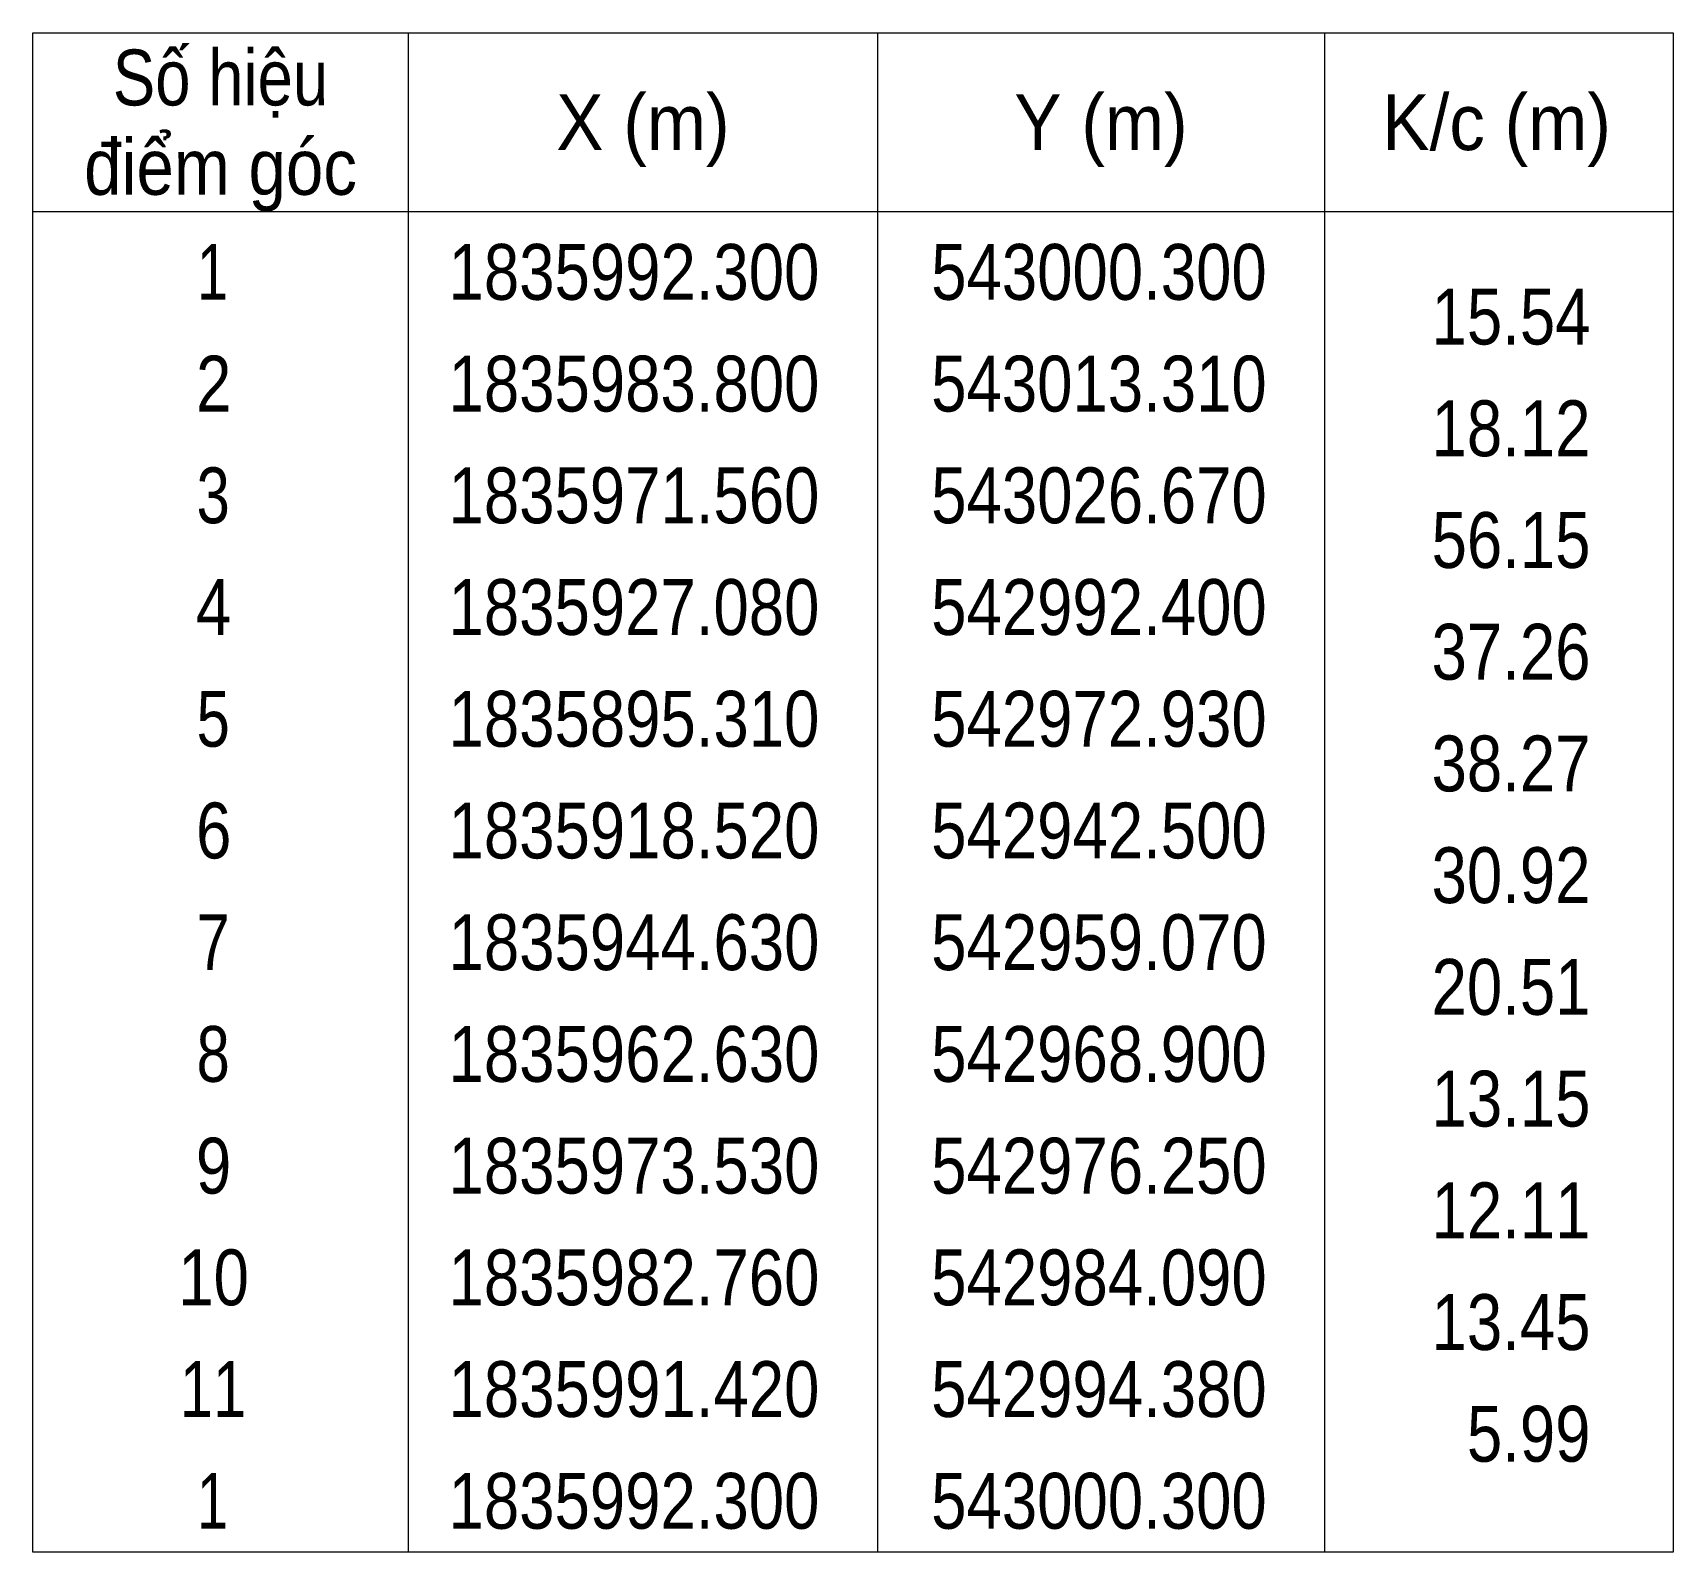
# Model space of a CAD drawing. Header units: metres. Extents: x 541993 to 543266, y 1835619 to 1836267.
# Drawn here: x 543193 to 543266.4, y 1835877.5 to 1835945.5 of the extents above; entities that cross this region are included whole.
import ezdxf
from ezdxf.enums import TextEntityAlignment as Align

# ---------------------------------------------------------------- set-up
doc = ezdxf.new("R2010")
doc.units = ezdxf.units.M
doc.layers.add('63', color=7, linetype='Continuous', lineweight=13)

msp = doc.modelspace()

# ---------------------------------------------------------------- texts
at = {"layer": '63'}
for s, width, p in [('Số hiệu', 0.85, (543201.41, 1835942.21)), ('X (m)', 0.95, (543220.31, 1835940.21)), ('Y (m)', 0.95, (543240.805, 1835940.21)), ('K/c (m)', 0.95, (543258.51, 1835940.21)), ('điểm góc', 0.9, (543201.41, 1835938.21)), (' 1', 0.75, (543200.705, 1835933.51)), ('1835992.300', 0.85, (543219.91, 1835933.51)), ('543000.300', 0.85, (543240.715, 1835933.51)), (' 2', 0.85, (543200.71, 1835928.51)), ('1835983.800', 0.85, (543219.91, 1835928.51)), ('543013.310', 0.85, (543240.715, 1835928.51)), (' 3', 0.8, (543200.71, 1835923.51)), ('1835971.560', 0.85, (543219.91, 1835923.51)), ('543026.670', 0.85, (543240.715, 1835923.51)), (' 4', 0.85, (543200.705, 1835918.51)), ('1835927.080', 0.85, (543219.91, 1835918.51)), ('542992.400', 0.85, (543240.715, 1835918.51)), ('1835895.310', 0.85, (543219.91, 1835913.51)), ('542972.930', 0.85, (543240.715, 1835913.51)), (' 5', 0.8, (543200.71, 1835913.51)), (' 6', 0.85, (543200.71, 1835908.51)), ('1835918.520', 0.85, (543219.91, 1835908.51)), ('542942.500', 0.85, (543240.715, 1835908.51)), (' 7', 0.8, (543200.71, 1835903.51)), ('1835944.630', 0.85, (543219.91, 1835903.51)), ('542959.070', 0.85, (543240.715, 1835903.51)), (' 8', 0.8, (543200.71, 1835898.51)), ('1835962.630', 0.85, (543219.91, 1835898.51)), ('542968.900', 0.85, (543240.715, 1835898.51)), (' 9', 0.85, (543200.705, 1835893.51)), ('1835973.530', 0.85, (543219.91, 1835893.51)), ('542976.250', 0.85, (543240.715, 1835893.51)), (' 10', 0.85, (543200.705, 1835888.51)), ('1835982.760', 0.85, (543219.91, 1835888.51)), ('542984.090', 0.85, (543240.715, 1835888.51)), (' 11', 0.8, (543200.705, 1835883.51)), ('1835991.420', 0.85, (543219.91, 1835883.51)), ('542994.380', 0.85, (543240.715, 1835883.51)), (' 1', 0.75, (543200.705, 1835878.51)), ('1835992.300', 0.85, (543219.91, 1835878.51)), ('543000.300', 0.85, (543240.715, 1835878.51))]:
    msp.add_text(s, height=2.5, dxfattribs=dict(at, width=width)).set_placement(p, align=Align.CENTER)
at = {"layer": '63', "width": 0.85}
for s, p in [('15.54', (543262.71, 1835931.51)), ('18.12', (543262.71, 1835926.51)), ('56.15', (543262.71, 1835921.51)), ('37.26', (543262.71, 1835916.51)), ('38.27', (543262.71, 1835911.51)), ('30.92', (543262.71, 1835906.51)), ('20.51', (543262.71, 1835901.51)), ('13.15', (543262.71, 1835896.51)), ('12.11', (543262.71, 1835891.51)), ('13.45', (543262.71, 1835886.51)), ('5.99', (543262.71, 1835881.51))]:
    msp.add_text(s, height=2.5, dxfattribs=at).set_placement(p, align=Align.RIGHT)

# ---------------------------------------------------------------- linework, layer by layer
at = {"layer": '63'}
for p, q in [((543209.81, 1835945.46), (543209.81, 1835877.46)), ((543230.81, 1835945.46), (543230.81, 1835877.46)), ((543250.81, 1835945.46), (543250.81, 1835877.46)), ((543193.01, 1835937.46), (543266.41, 1835937.46))]:
    msp.add_line(p, q, dxfattribs=at)
msp.add_lwpolyline([(543193.01, 1835945.46), (543266.41, 1835945.46), (543266.41, 1835877.46), (543193.01, 1835877.46)], close=True, dxfattribs=at)

msp.set_redraw_order([(e.dxf.handle, doc.entitydb.next_handle()) for e in msp.query("TEXT MTEXT ATTDEF DIMENSION ARC_DIMENSION")])  # texts and dimensions are drawn at this point

doc.saveas('drawing.dxf')
